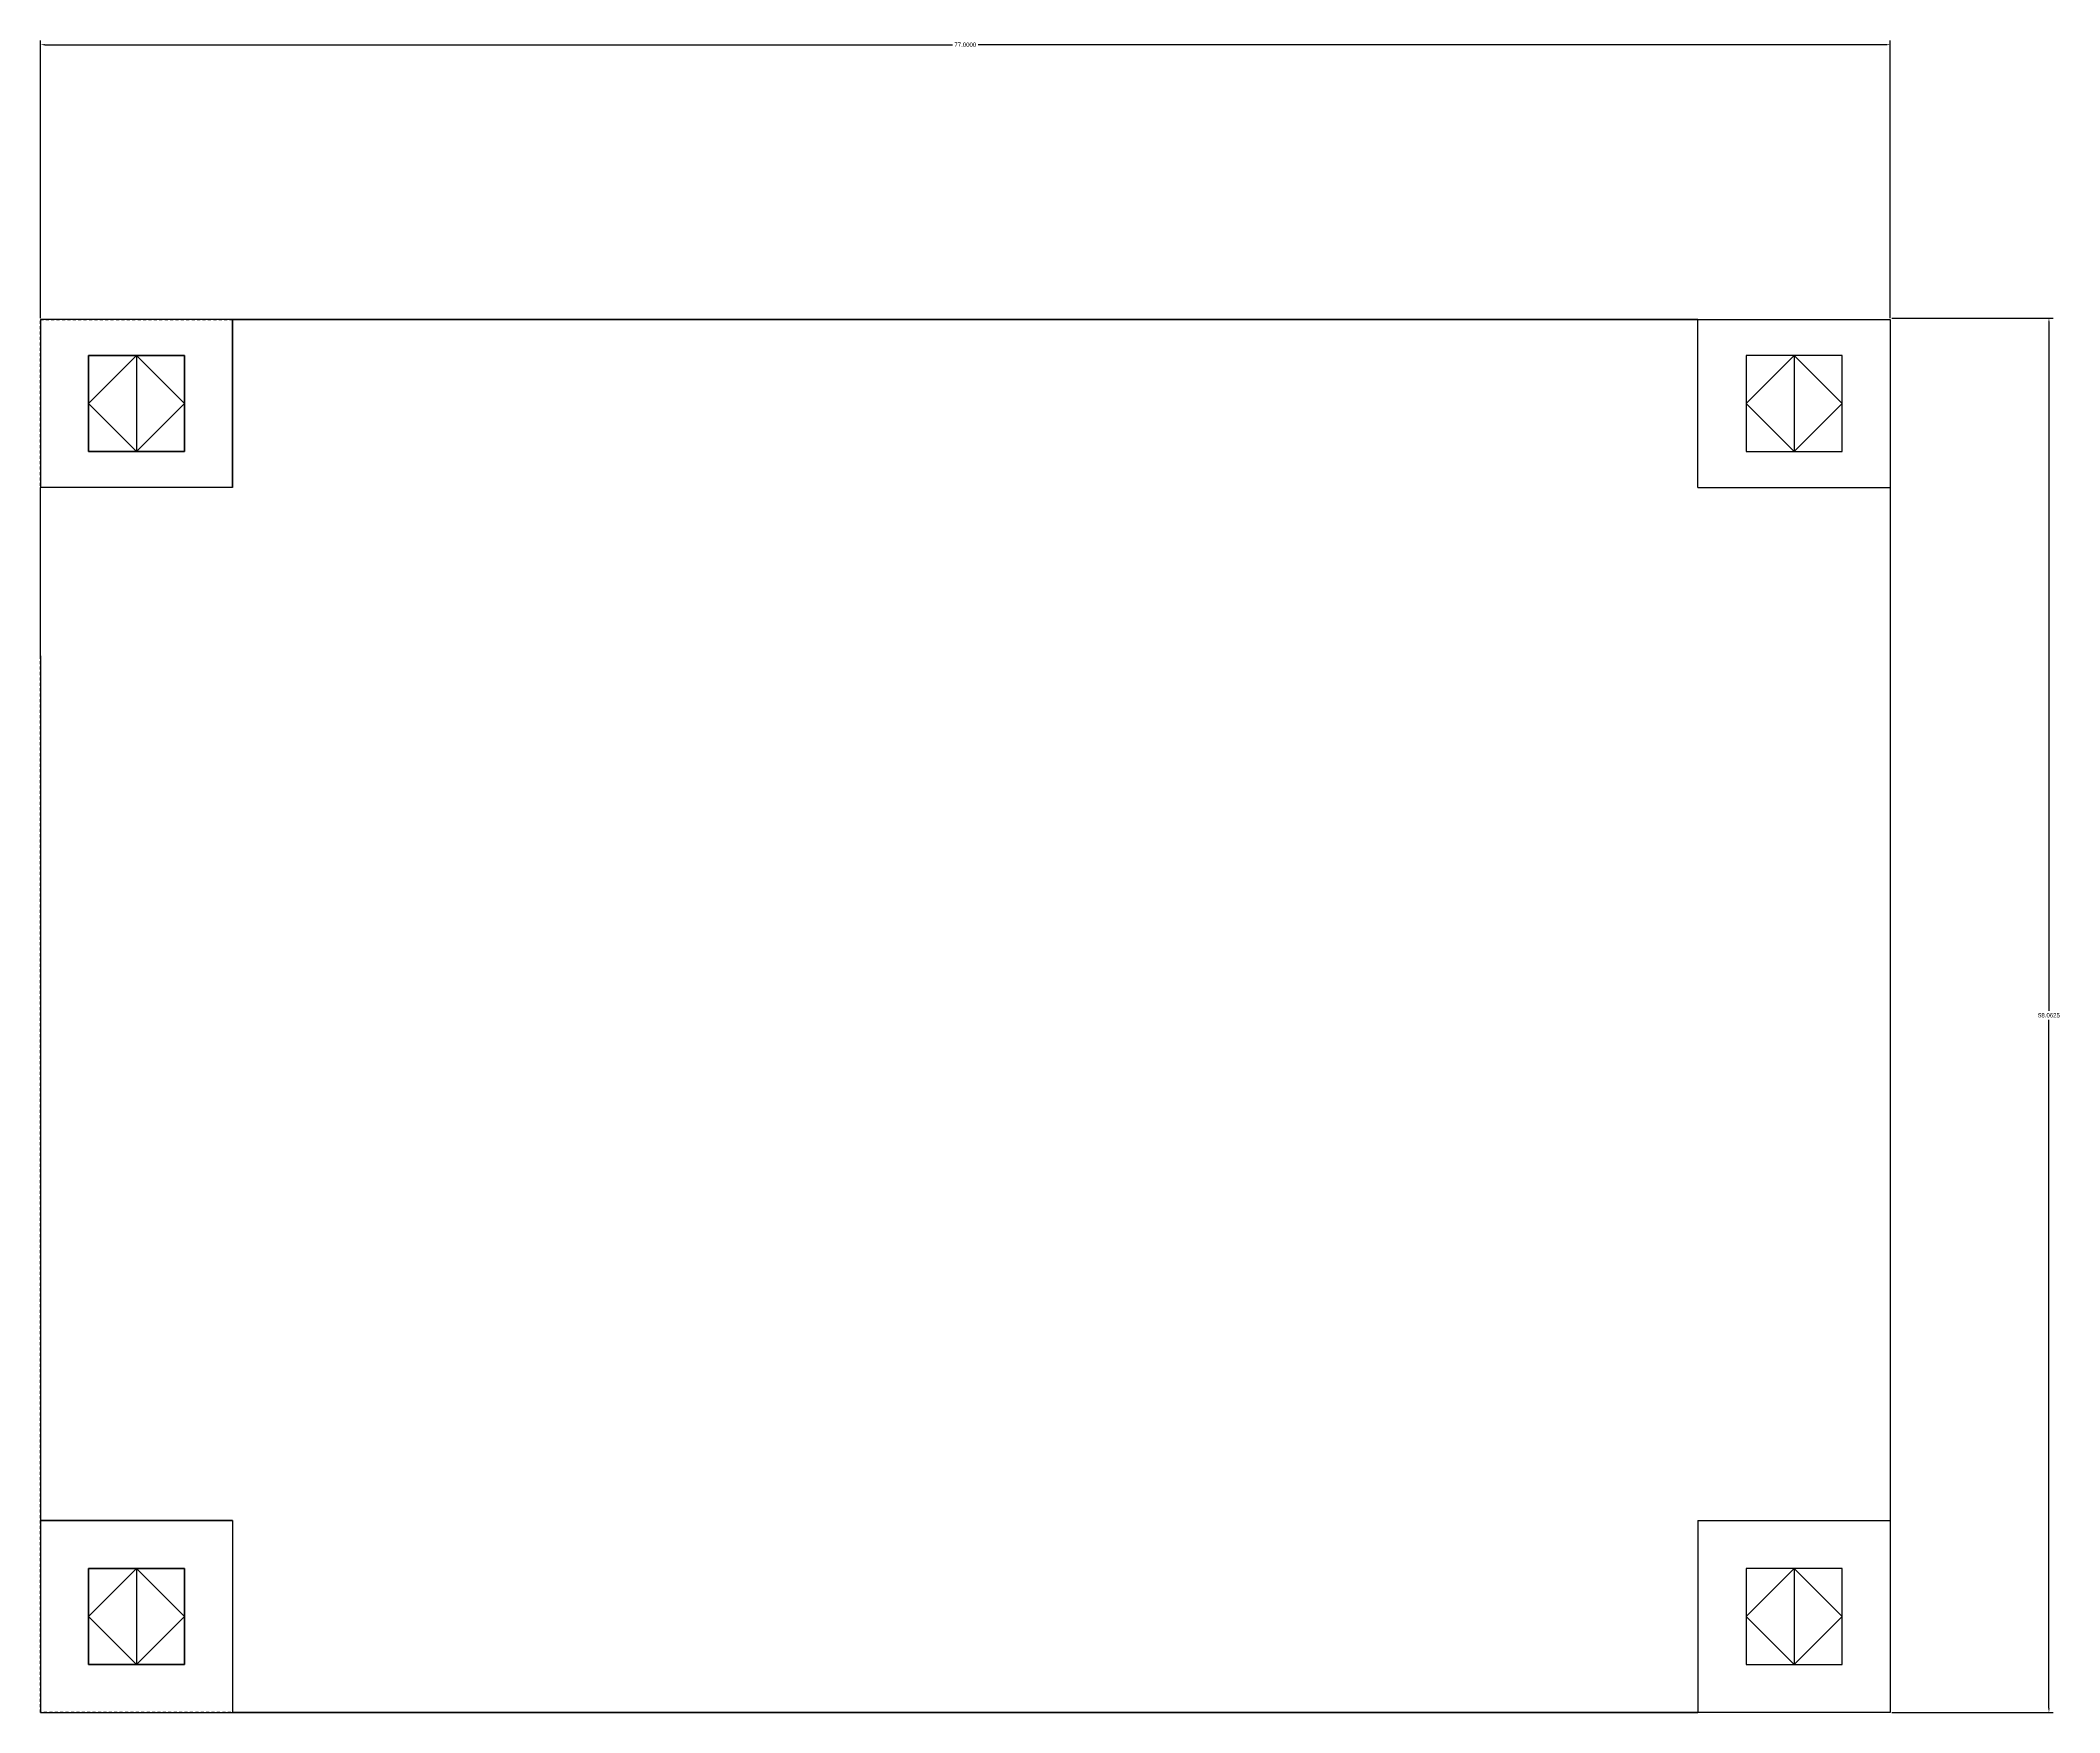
# Model space of a CAD drawing. Header units: inches. Extents: x 4 to 3747, y -1393 to 142.
# Drawn here: x 3180.6 to 3264.6, y -869.5 to -799.8 of the extents above; entities that cross this region are included whole.
import ezdxf

# ---------------------------------------------------------------- set-up
doc = ezdxf.new("R2010")
doc.units = ezdxf.units.IN
doc.header["$MEASUREMENT"] = 0
doc.linetypes.add('HIDDEN2', pattern=[0.1875, 0.125, -0.0625])
doc.layers.add('Battery', color=1, linetype='HIDDEN2')
doc.layers.add('Scratch', color=200, linetype='Continuous')
doc.styles.get("Standard").update_dxf_attribs({"font": 'arial.ttf'})
doc.dimstyles.get("Standard").update_dxf_attribs({"dimtxt": 0.18, "dimasz": 0.18, "dimexe": 0.18, "dimexo": 0.0625, "dimgap": 0.09, "dimtad": 0, "dimtih": 1, "dimtoh": 1, "dimdec": 4, "dimzin": 0, "dimdsep": 46, "dimtxsty": 'Standard', "dimcen": 0.09, "dimadec": 0, "dimazin": 0, "dimtfac": 1, "dimtdec": 4, "dimtofl": 0, "dimtmove": 0, "dimatfit": 3, "dimfxl": 1, "dimtolj": 1, "dimtzin": 0, "dimarcsym": 0})

# ---------------------------------------------------------------- blocks, each defined once
blk = doc.blocks.new('*D24')
at = {"layer": 'Defpoints', "color": 0}
for p in [(3257.553, -800.029), (3180.553, -811.471), (3257.553, -811.471)]:
    blk.add_point(p, dxfattribs=at)
at = {"layer": 'Scratch', "color": 0, "lineweight": -2}
for p, q in [((3180.553, -811.409), (3180.553, -799.849)), ((3180.733, -800.029), (3218.52, -800.029)), ((3257.373, -800.029), (3219.585, -800.029)), ((3257.553, -811.409), (3257.553, -799.849))]:
    blk.add_line(p, q, dxfattribs=at)
at = {"layer": 'Scratch', "color": 0}
for points in [[(3180.733, -799.999), (3180.733, -800.059), (3180.553, -800.029)], [(3257.373, -799.999), (3257.373, -800.059), (3257.553, -800.029)]]:
    blk.add_solid(points, dxfattribs=at)
at = {"layer": 'Scratch', "color": 0, "insert": (3219.053, -800.029), "char_height": 0.18, "attachment_point": 5}
blk.add_mtext('\\A1;77.0000', dxfattribs=at)
blk = doc.blocks.new('*D25')
at = {"layer": 'Defpoints', "color": 0}
for p in [(3257.553, -811.409), (3264.162, -811.409), (3257.553, -869.471)]:
    blk.add_point(p, dxfattribs=at)
at = {"layer": 'Scratch', "color": 0, "lineweight": -2}
for p, q in [((3257.615, -811.409), (3264.342, -811.409)), ((3264.162, -811.589), (3264.162, -840.258)), ((3264.162, -869.291), (3264.162, -840.622)), ((3257.615, -869.471), (3264.342, -869.471))]:
    blk.add_line(p, q, dxfattribs=at)
at = {"layer": 'Scratch', "color": 0}
for points in [[(3264.132, -811.589), (3264.192, -811.589), (3264.162, -811.409)], [(3264.132, -869.291), (3264.192, -869.291), (3264.162, -869.471)]]:
    blk.add_solid(points, dxfattribs=at)
at = {"layer": 'Scratch', "color": 0, "insert": (3264.162, -840.44), "char_height": 0.18, "attachment_point": 5}
blk.add_mtext('\\A1;58.0625', dxfattribs=at)

msp = doc.modelspace()

# ---------------------------------------------------------------- linework, layer by layer
for p, q in [((3188.55272, -811.47104), (3249.55272, -811.47104)), ((3188.55272, -811.47104), (3188.55272, -818.47104)), ((3249.55272, -811.47104), (3188.55272, -811.47104)), ((3188.55272, -818.47104), (3188.55272, -811.47104)), ((3249.55272, -818.47104), (3249.55272, -811.47104)), ((3182.55272, -814.97104), (3184.55272, -812.97104)), ((3184.55272, -812.97104), (3182.55272, -814.97104)), ((3184.55272, -812.97104), (3186.55272, -814.97104)), ((3186.55272, -814.97104), (3184.55272, -812.97104)), ((3251.55272, -814.97104), (3253.55272, -812.97104)), ((3253.55272, -812.97104), (3255.55272, -814.97104)), ((3184.55272, -816.97104), (3182.55272, -814.97104)), ((3182.55272, -814.97104), (3184.55272, -816.97104)), ((3186.55272, -814.97104), (3184.55272, -816.97104)), ((3184.55272, -816.97104), (3186.55272, -814.97104)), ((3253.55272, -816.97104), (3251.55272, -814.97104)), ((3255.55272, -814.97104), (3253.55272, -816.97104)), ((3188.55272, -818.47104), (3180.55272, -818.47104)), ((3180.55272, -825.47104), (3180.55272, -818.47104)), ((3188.55272, -818.47104), (3180.55272, -818.47104)), ((3249.55272, -818.47104), (3257.55272, -818.47104)), ((3257.55272, -818.47104), (3257.55272, -861.47104)), ((3180.55272, -854.47104), (3180.55272, -861.47104)), ((3180.55272, -861.47104), (3188.55272, -861.47104)), ((3188.55272, -861.47104), (3180.55272, -861.47104)), ((3188.55272, -861.47104), (3188.55272, -869.47104)), ((3188.55272, -861.47104), (3188.55272, -869.47104)), ((3249.55272, -861.47104), (3257.55272, -861.47104)), ((3249.55272, -861.47104), (3249.55272, -869.47104)), ((3182.55272, -865.47104), (3184.55272, -863.47104)), ((3184.55272, -863.47104), (3182.55272, -865.47104)), ((3184.55272, -863.47104), (3186.55272, -865.47104)), ((3186.55272, -865.47104), (3184.55272, -863.47104)), ((3251.55272, -865.47104), (3253.55272, -863.47104)), ((3253.55272, -863.47104), (3255.55272, -865.47104)), ((3184.55272, -867.47104), (3182.55272, -865.47104)), ((3182.55272, -865.47104), (3184.55272, -867.47104)), ((3186.55272, -865.47104), (3184.55272, -867.47104)), ((3184.55272, -867.47104), (3186.55272, -865.47104)), ((3253.55272, -867.47104), (3251.55272, -865.47104)), ((3255.55272, -865.47104), (3253.55272, -867.47104)), ((3249.55272, -869.47104), (3188.55272, -869.47104)), ((3188.55272, -869.47104), (3249.55272, -869.47104))]:
    msp.add_line(p, q)
at = {"layer": 'Battery'}
for p, q in [((3180.55272, -869.47104), (3180.55272, -811.47104)), ((3180.55272, -811.47104), (3257.55272, -811.47104)), ((3257.55272, -811.47104), (3257.55272, -869.47104)), ((3257.55272, -869.47104), (3180.55272, -869.47104))]:
    msp.add_line(p, q, dxfattribs=at)
at = {"layer": 'Scratch'}
for p, q in [((3188.55272, -811.47104), (3180.55272, -811.47104)), ((3180.55272, -811.47104), (3180.55272, -818.47104)), ((3188.55272, -811.47104), (3180.55272, -811.47104)), ((3180.55272, -811.47104), (3180.55272, -818.47104)), ((3249.55272, -811.47104), (3257.55272, -811.47104)), ((3257.55272, -811.47104), (3257.55272, -818.47104)), ((3182.55272, -812.97104), (3182.55272, -816.97104)), ((3186.55272, -812.97104), (3182.55272, -812.97104)), ((3182.55272, -816.97104), (3182.55272, -812.97104)), ((3182.55272, -812.97104), (3186.55272, -812.97104)), ((3182.55272, -816.97104), (3182.55272, -812.97104)), ((3184.55272, -812.97104), (3184.55272, -816.97104)), ((3184.55272, -812.97104), (3184.55272, -816.97104)), ((3186.55272, -816.97104), (3186.55272, -812.97104)), ((3186.55272, -816.97104), (3186.55272, -812.97104)), ((3186.55272, -812.97104), (3186.55272, -816.97104)), ((3251.55272, -812.97104), (3251.55272, -816.97104)), ((3255.55272, -812.97104), (3251.55272, -812.97104)), ((3253.55272, -812.97104), (3253.55272, -816.97104)), ((3255.55272, -816.97104), (3255.55272, -812.97104)), ((3255.55272, -816.97104), (3255.55272, -812.97104)), ((3182.55272, -816.97104), (3186.55272, -816.97104)), ((3186.55272, -816.97104), (3182.55272, -816.97104)), ((3251.55272, -816.97104), (3255.55272, -816.97104)), ((3180.55272, -825.47104), (3180.55272, -854.47104)), ((3180.55272, -861.47104), (3180.55272, -869.47104)), ((3180.55272, -861.47104), (3180.55272, -869.47104)), ((3257.55272, -861.47104), (3257.55272, -869.47104)), ((3182.55272, -863.47104), (3182.55272, -867.47104)), ((3186.55272, -863.47104), (3182.55272, -863.47104)), ((3182.55272, -867.47104), (3182.55272, -863.47104)), ((3182.55272, -863.47104), (3186.55272, -863.47104)), ((3182.55272, -867.47104), (3182.55272, -863.47104)), ((3184.55272, -863.47104), (3184.55272, -867.47104)), ((3184.55272, -863.47104), (3184.55272, -867.47104)), ((3186.55272, -867.47104), (3186.55272, -863.47104)), ((3186.55272, -867.47104), (3186.55272, -863.47104)), ((3186.55272, -863.47104), (3186.55272, -867.47104)), ((3251.55272, -863.47104), (3251.55272, -867.47104)), ((3255.55272, -863.47104), (3251.55272, -863.47104)), ((3253.55272, -863.47104), (3253.55272, -867.47104)), ((3255.55272, -867.47104), (3255.55272, -863.47104)), ((3255.55272, -867.47104), (3255.55272, -863.47104)), ((3182.55272, -867.47104), (3186.55272, -867.47104)), ((3186.55272, -867.47104), (3182.55272, -867.47104)), ((3251.55272, -867.47104), (3255.55272, -867.47104)), ((3180.55272, -869.47104), (3188.55272, -869.47104)), ((3180.55272, -869.47104), (3188.55272, -869.47104)), ((3257.55272, -869.47104), (3249.55272, -869.47104))]:
    msp.add_line(p, q, dxfattribs=at)

# ---------------------------------------------------------------- dimensions: what is measured, and where the dimension line sits
dim = msp.add_linear_dim(base=(3257.55272, -800.02937), p1=(3180.55272, -811.47104), p2=(3257.55272, -811.47104), dimstyle='Standard', dxfattribs=at)
dim.commit()
dim.dimension.update_dxf_attribs({"geometry": '*D24', "text_midpoint": (3219.05272, -800.02937)})
dim = msp.add_linear_dim(base=(3264.16162, -811.40854), p1=(3257.55272, -869.47104), p2=(3257.55272, -811.40854), angle=90, dimstyle='Standard', dxfattribs=at)
dim.commit()
dim.dimension.update_dxf_attribs({"geometry": '*D25', "text_midpoint": (3264.16162, -840.43979)})

doc.saveas('drawing.dxf')
